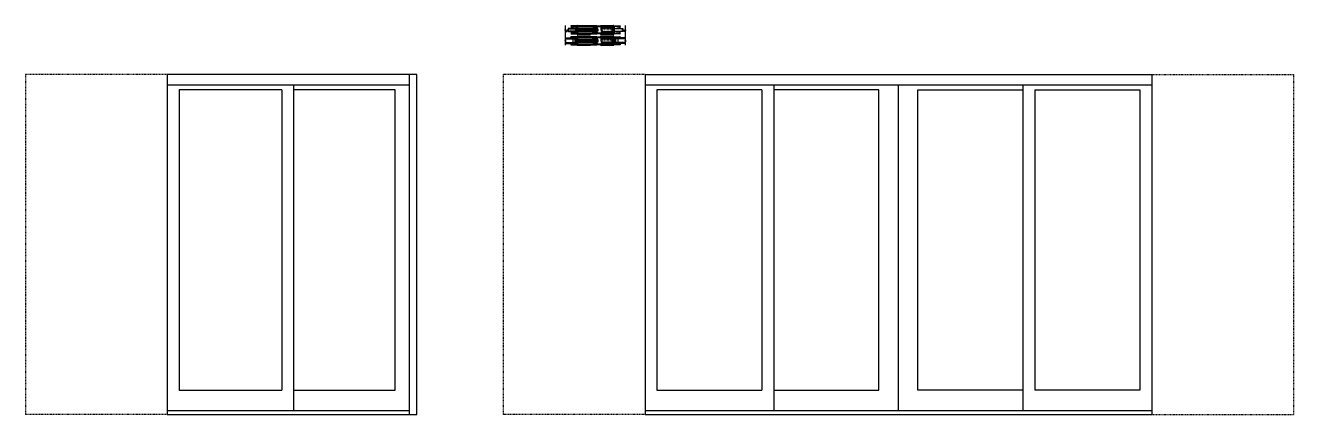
# Model space of a CAD drawing. Extents: x -91 to 134, y -79 to 25.
# Drawn here: x -90.5 to 133.6, y -79.4 to -10.7 of the extents above; entities that cross this region are included whole.
import ezdxf

# ---------------------------------------------------------------- set-up
doc = ezdxf.new("R2010")
doc.units = 0
doc.header["$LTSCALE"] = 0.25
doc.header["$MEASUREMENT"] = 0
doc.linetypes.add('HIDDEN', pattern=[0.375, 0.25, -0.125])
doc.layers.get('0').update_dxf_attribs({"linetype": 'CONTINUOUS'})
for name, color, linetype in [('GLASS-VINYL', 7, 'CONTINUOUS'), ('SEAL', 7, 'CONTINUOUS'), ('TEXT', 7, 'CONTINUOUS'), ('VENT', 5, 'CONTINUOUS')]:
    doc.layers.add(name, color=color, linetype=linetype)
doc.styles.get("Standard").update_dxf_attribs({"font": 'simplex.shx'})

# ---------------------------------------------------------------- blocks, each defined once
blk = doc.blocks.new('3766 SCREEN ADAPTER')
blk.add_line((0.25, 1.84), (0.25, 1.54))
blk.add_lwpolyline([(0.21, 1.53), (0.18, 1.5), (0.18, 1.53), (0.09, 1.53, 0.414214), (0.08, 1.52), (0.08, 1.37, 0.414214), (0.11, 1.34), (0.22, 1.34, -0.414214), (0.25, 1.31), (0.25, 0.87, 0.414214), (0.28, 0.84), (0.55, 0.84, -0.414214), (0.56, 0.83), (0.56, 0.73), (0.59, 0.73), (0.59, 0.72), (0.56, 0.66), (0.56, 0.63), (0.59, 0.63), (0.59, 0.62), (0.56, 0.56), (0.56, 0.53), (0.59, 0.53), (0.59, 0.52), (0.56, 0.46), (0.56, 0.43), (0.59, 0.43), (0.59, 0.42), (0.52, 0.29, -1), (0.48, 0.31), (0.5, 0.34, 0.131652), (0.5, 0.35), (0.5, 0.75, 0.414214), (0.47, 0.78), (0.28, 0.78, 0.414214), (0.25, 0.75), (0.25, 0), (0.19, 0), (0.19, 1.27, 0.414214), (0.18, 1.28), (-0.18, 1.28, 0.414214), (-0.19, 1.27), (-0.19, 0), (-0.25, 0), (-0.25, 0.75, 0.414214), (-0.28, 0.78), (-0.47, 0.78, 0.414214), (-0.5, 0.75), (-0.5, 0.35, 0.131652), (-0.5, 0.34), (-0.48, 0.31, -1), (-0.52, 0.29), (-0.59, 0.42), (-0.59, 0.43), (-0.57, 0.43), (-0.57, 0.46), (-0.59, 0.52), (-0.59, 0.53), (-0.57, 0.53), (-0.57, 0.56), (-0.59, 0.62), (-0.59, 0.63), (-0.57, 0.63), (-0.57, 0.66), (-0.59, 0.72), (-0.59, 0.73), (-0.57, 0.73), (-0.57, 0.83, -0.414214), (-0.56, 0.84), (-0.28, 0.84, 0.414214), (-0.25, 0.87), (-0.25, 1.31, -0.414214), (-0.22, 1.34), (-0.01, 1.34, 0.414214), (0.02, 1.37), (0.02, 1.56, -0.414214), (0.05, 1.59), (0.21, 1.59, -0.414214), (0.25, 1.55), (0.25, 1.54, -0.414214), (0.21, 1.5)], format="xyb", close=True)
blk.add_circle((0.14, 1.45), 0.0563)
blk = doc.blocks.new('3706_Lock_Stile_Archetype_Male_Yoke_wPulls')
for p, q in [((1.14175, 0.713), (1.14175, 0.773)), ((3.51675, 0.713), (1.14175, 0.713)), ((1.17175, 0.803), (3.48675, 0.803)), ((1.29175, -0.062), (1.29175, 0.683)), ((3.36675, -0.062), (3.36675, 0.683)), ((3.51675, 0.773), (3.51675, 0.713)), ((1.26175, -0.713), (1.14175, -0.713)), ((1.14175, -0.773), (1.14175, -0.713)), ((1.17175, -0.803), (3.48675, -0.803)), ((1.35425, -0.4005), (3.30425, -0.4005)), ((3.11675, -0.312), (1.54175, -0.312)), ((3.39675, -0.713), (3.51675, -0.713)), ((3.51675, -0.773), (3.51675, -0.713))]:
    blk.add_line(p, q)
at = {"linetype": 'HIDDEN'}
for p, q in [((1.29175, 0.062), (1.29175, -0.683)), ((1.35425, 0.4005), (3.30425, 0.4005)), ((1.41675, 0.553), (1.41675, 0.463)), ((1.41675, -0.062), (1.41675, 0.463)), ((1.41675, -0.553), (1.41675, 0.062)), ((1.54175, 0.678), (3.11675, 0.678)), ((3.11675, 0.312), (1.54175, 0.312)), ((1.54175, 0.187), (3.11675, 0.187)), ((3.24175, 0.553), (3.24175, 0.463)), ((3.24175, -0.062), (3.24175, 0.463)), ((3.24175, -0.553), (3.24175, 0.062)), ((3.36675, 0.062), (3.36675, -0.683)), ((1.41675, -0.463), (1.41675, -0.463)), ((1.54175, -0.187), (3.11675, -0.187)), ((1.54175, -0.678), (3.11675, -0.678)), ((3.24175, -0.463), (3.24175, -0.463))]:
    blk.add_line(p, q, dxfattribs=at)
at = {"linetype": 'HIDDEN', "ltscale": 0.5}
for p, q in [((2.07925, 0.372), (2.07925, 0.502)), ((2.10925, 0.532), (2.54925, 0.532)), ((2.57925, 0.372), (2.57925, 0.502))]:
    blk.add_line(p, q, dxfattribs=at)
at = {"ltscale": 0.5}
for p, q in [((2.07925, -0.618), (2.07925, -0.458)), ((2.10925, -0.428), (2.54925, -0.428)), ((2.57925, -0.618), (2.57925, -0.458))]:
    blk.add_line(p, q, dxfattribs=at)
for points in [[(4.59375, 0.596, -0.414213562), (4.56275, 0.565), (4.49375, 0.565), (4.49375, 0.597), (4.47375, 0.597), (4.41375, 0.565), (4.39375, 0.565), (4.39375, 0.597), (4.37375, 0.597), (4.31375, 0.565), (4.29375, 0.565), (4.29375, 0.597), (4.27375, 0.597), (4.21375, 0.565), (4.19375, 0.565), (4.19375, 0.597), (4.17375, 0.597), (4.11375, 0.565), (4.09375, 0.565), (4.09375, 0.588), (3.76075, 0.588, 0.414213562), (3.75075, 0.578), (3.75075, 0.556, -1), (3.68875, 0.556), (3.68875, 0.578, 0.414213562), (3.67875, 0.588), (3.58875, 0.588, 0.414213562), (3.57875, 0.578), (3.57875, -0.578, 0.414213562), (3.58875, -0.588), (3.67875, -0.588, 0.414213562), (3.68875, -0.578), (3.68875, -0.556, -1), (3.75075, -0.556), (3.75075, -0.578, 0.414213562), (3.76075, -0.588), (4.09375, -0.588), (4.09375, -0.565), (4.11375, -0.565), (4.17375, -0.597), (4.19375, -0.597), (4.19375, -0.565), (4.21375, -0.565), (4.27375, -0.597), (4.29375, -0.597), (4.29375, -0.565), (4.31375, -0.565), (4.37375, -0.597), (4.39375, -0.597), (4.39375, -0.565), (4.41375, -0.565), (4.47375, -0.597), (4.49375, -0.597), (4.49375, -0.565), (4.56275, -0.565, -0.414213562), (4.59375, -0.596), (4.59375, -0.681), (4.61375, -0.681, -1), (4.61375, -0.713), (0.5935, -0.713, -0.414213562), (0.5625, -0.682), (0.5625, -0.499, 0.414213562), (0.5315, -0.468), (0.156, -0.468, -1.000006533), (0.156, -0.406), (0.28175, -0.406, 0.414213562), (0.31275, -0.375), (0.31275, 0.375, 0.414213562), (0.28175, 0.406), (0.156, 0.406, -1.000006533), (0.156, 0.468), (0.5315, 0.468, 0.414213562), (0.5625, 0.499), (0.5625, 0.682, -0.414213562), (0.5935, 0.713), (4.61375, 0.713, -1), (4.61375, 0.681), (4.59375, 0.681)], [(0.6565, -0.437, 0.414213562), (0.6255, -0.406), (0.40575, -0.406, -0.414213562), (0.37475, -0.375), (0.37475, 0.375, -0.414213562), (0.40575, 0.406), (0.6255, 0.406, 0.414213562), (0.6565, 0.437), (0.6565, 0.542, -0.414213562), (0.7025, 0.588), (3.43875, 0.588, -0.414213562), (3.48475, 0.542), (3.48475, -0.542, -0.414213562), (3.43875, -0.588), (0.7025, -0.588, -0.414213562), (0.6565, -0.542)]]:
    blk.add_lwpolyline(points, format="xyb", close=True)
for centre, radius, start, end in [((1.17175, 0.773), 0.03, 90, 180), ((1.26175, 0.683), 0.03, 0, 90), ((1.35425, 0.463), 0.0625, 180, 270), ((1.35425, 0.463), 0.0625, 270, 0), ((3.30425, 0.463), 0.0625, 180, 270), ((3.30425, 0.463), 0.0625, 270, 0), ((3.39675, 0.683), 0.03, 90, 180), ((3.48675, 0.773), 0.03, 0, 90), ((1.17175, -0.773), 0.03, 180, 270), ((1.26175, -0.683), 0.03, 270, 0), ((1.26175, -0.683), 0.03, 270, 0), ((1.54175, -0.062), 0.25, 180, 270), ((1.35425, -0.463), 0.0625, 90, 180), ((1.35425, -0.463), 0.0625, 0, 90), ((3.11675, -0.062), 0.25, 270, 0), ((3.30425, -0.463), 0.0625, 90, 180), ((3.30425, -0.463), 0.0625, 0, 90), ((3.39675, -0.683), 0.03, 180, 270), ((3.48675, -0.773), 0.03, 270, 0)]:
    blk.add_arc(centre, radius, start, end)
at = {"linetype": 'HIDDEN'}
for centre, radius, start, end in [((1.54175, 0.062), 0.25, 90, 180), ((1.54175, 0.553), 0.125, 90, 180), ((1.54175, 0.062), 0.125, 90, 180), ((3.11675, 0.553), 0.125, 0, 90), ((3.11675, 0.062), 0.25, 0, 90), ((3.11675, 0.062), 0.125, 0, 90), ((1.54175, -0.062), 0.125, 180, 270), ((1.54175, -0.553), 0.125, 180, 270), ((3.11675, -0.062), 0.125, 270, 0), ((3.11675, -0.553), 0.125, 270, 0)]:
    blk.add_arc(centre, radius, start, end, dxfattribs=at)
at = {"linetype": 'HIDDEN', "ltscale": 0.5}
for centre, radius, start, end in [((2.01925, 0.372), 0.06, 270, 360), ((2.10925, 0.502), 0.03, 90, 180), ((2.54925, 0.502), 0.03, 360, 90), ((2.63925, 0.372), 0.06, 180, 270)]:
    blk.add_arc(centre, radius, start, end, dxfattribs=at)
at = {"ltscale": 0.5}
for centre, radius, start, end in [((2.01925, -0.618), 0.06, 270, 360), ((2.10925, -0.458), 0.03, 90, 180), ((2.54925, -0.458), 0.03, 360, 90), ((2.63925, -0.618), 0.06, 180, 270)]:
    blk.add_arc(centre, radius, start, end, dxfattribs=at)
blk = doc.blocks.new('Yoke Strike Plate')
for points in [[(-0.094, -0.375), (-0.094, 0.375), (0, 0.375), (0, -0.375)], [(0.062, -0.375), (0.062, 0.375), (0.156, 0.375), (0.156, -0.375)]]:
    blk.add_lwpolyline(points, close=True)
blk = doc.blocks.new('*U106')
for centre, radius, start, end in [((-0.3, 1.14), 1.11, 287.4409, 295.9325), ((-0.19, 1.19), 1.16, 280.9256, 288.7507), ((-0.03, 1.12), 1.1, 273.1709, 281.1969), ((-0.03, -1.12), 1.1, 78.8031, 86.8291), ((-0.19, -1.19), 1.16, 71.2493, 79.0744), ((-0.3, -1.14), 1.11, 64.0675, 72.5591)]:
    blk.add_arc(centre, radius, start, end)
at = {"layer": 'SEAL'}
blk.add_lwpolyline([(0, -0.14), (0, 0.14), (0.03, 0.14), (0.03, -0.14)], close=True, dxfattribs=at)
at = {"layer": 'SEAL', "const_width": 0.015}
blk.add_lwpolyline([(0.03, 0, 0.219791), (0.2, 0.03)], format="xyb", dxfattribs=at)
at = {"flags": 9}
for tag, p in [('FLEETWOOD_PART_#', (0, -0.25)), ('MANUFACTURER_PART_#', (0, -0.2))]:
    blk.add_attdef(tag, p, '', height=0.0312, dxfattribs=at)
blk = doc.blocks.new('Archetype_Latch_for_3707')
for p, q in [((-3.21, 0.08), (-3.19, 0.09)), ((-3.21, -0.08), (-3.21, 0.08)), ((-3.19, 0.09), (-1.68, 0.09)), ((-3.11, -0.57), (-3.11, 0.57)), ((-3.11, 0.57), (-3.02, 0.57)), ((-3.02, 0.57), (-3.02, -0.57)), ((-2.95, 0.71), (-2.95, 0.77)), ((-0.58, 0.71), (-2.95, 0.71)), ((-2.92, 0.8), (-0.61, 0.8)), ((-2.92, 0.25), (-2.92, 0.35)), ((-2.92, 0.35), (-0.33, 0.35)), ((-0.33, 0.25), (-2.92, 0.25)), ((0.7, 0.22), (-2.32, 0.22)), ((-2.32, 0.22), (-2.32, 0.07)), ((0.7, 0.15), (-2.32, 0.15)), ((0.7, 0.07), (-2.32, 0.07)), ((-1.77, -0.08), (-1.77, 0.07)), ((0.7, 0), (-1.77, 0)), ((-0.33, 0.09), (-1.68, 0.09)), ((-1.68, 0.09), (-1.68, -0.09)), ((-1.19, 0.23), (-1.09, 0.23)), ((-1.19, -0.15), (-1.19, 0.23)), ((-1.09, -0.15), (-1.09, 0.23)), ((-0.76, -0.23), (-0.76, 0.22)), ((-0.58, 0.77), (-0.58, 0.71)), ((-0.33, 0.09), (-0.21, 0.19)), ((-0.33, 0.09), (-0.33, -0.09)), ((-0.3, -0.22), (-0.3, 0.22)), ((-0.26, 0.03), (-0.26, -0.03)), ((-0.21, 0.03), (-0.26, 0.03)), ((-0.21, 0.19), (-0.21, 0.03)), ((-0.19, 0.22), (-0.19, -0.22)), ((0.45, -0.23), (0.45, 0.22)), ((0.7, 0.22), (0.7, -0.23)), ((-3.19, -0.09), (-3.21, -0.08)), ((-1.68, -0.09), (-3.19, -0.09)), ((-3.02, -0.57), (-3.11, -0.57)), ((-0.58, -0.71), (-2.95, -0.71)), ((-2.95, -0.71), (-2.95, -0.77)), ((-2.92, -0.36), (-2.92, -0.25)), ((-2.92, -0.25), (-0.33, -0.25)), ((-0.33, -0.36), (-2.92, -0.36)), ((-2.92, -0.8), (-0.61, -0.8)), ((0.7, -0.08), (-2.32, -0.08)), ((-2.32, -0.08), (-2.32, -0.23)), ((0.7, -0.15), (-2.32, -0.15)), ((0.7, -0.23), (-2.32, -0.23)), ((-0.33, -0.09), (-1.68, -0.09)), ((-0.33, -0.36), (-0.98, -0.36)), ((-0.58, -0.77), (-0.58, -0.71)), ((-0.33, -0.09), (-0.21, -0.19)), ((-0.21, -0.03), (-0.26, -0.03)), ((-0.21, -0.19), (-0.21, -0.03))]:
    blk.add_line(p, q)
at = {"ltscale": 0.5}
for p, q in [((-3.02, 0.09), (-3.11, 0.09)), ((-3.11, 0.09), (-3.09, 0.08)), ((-3.03, 0.08), (-3.09, 0.08)), ((-3.02, 0.09), (-3.03, 0.08)), ((-0.19, 0.21), (-0.29, 0.12)), ((-3.09, -0.08), (-3.11, -0.1)), ((-3.02, -0.1), (-3.11, -0.1)), ((-3.09, -0.08), (-3.03, -0.08)), ((-3.03, -0.08), (-3.02, -0.1)), ((-0.29, -0.13), (-0.19, -0.21))]:
    blk.add_line(p, q, dxfattribs=at)
at = {"ltscale": 0.3}
blk.add_line((-2.96, 0), (-3.17, 0), dxfattribs=at)
for centre, radius, start, end in [((-2.92, 0.77), 0.03, 90, 180), ((-0.61, 0.77), 0.03, 0, 90), ((-0.33, 0.22), 0.135, 0, 90), ((-0.33, 0.22), 0.03, 360, 90), ((-2.92, -0.77), 0.03, 180, 270), ((-0.98, -0.15), 0.21, 180, 210), ((-0.98, -0.15), 0.105, 180, 270), ((-0.61, -0.77), 0.03, 270, 360), ((-0.33, -0.22), 0.03, 270, 360), ((-0.33, -0.22), 0.135, 270, 0)]:
    blk.add_arc(centre, radius, start, end)
blk = doc.blocks.new('3707_Lock_Stile_Archetype_Female_Yoke_wLatch')
for points in [[(-4.03, 0.68), (-4.03, 0.6, 0.414214), (-4, 0.56), (-3.93, 0.56), (-3.93, 0.6), (-3.91, 0.6), (-3.85, 0.56), (-3.83, 0.56), (-3.83, 0.6), (-3.81, 0.6), (-3.75, 0.56), (-3.73, 0.56), (-3.73, 0.6), (-3.71, 0.6), (-3.65, 0.56), (-3.63, 0.56), (-3.63, 0.6), (-3.61, 0.6), (-3.55, 0.56), (-3.53, 0.56), (-3.53, 0.59), (-3.2, 0.59, -0.414214), (-3.19, 0.58), (-3.19, 0.56, 1), (-3.13, 0.56), (-3.13, 0.58, -0.414214), (-3.12, 0.59), (-3.03, 0.59, -0.414214), (-3.02, 0.58), (-3.02, -0.58, -0.414214), (-3.03, -0.59), (-3.12, -0.59, -0.414214), (-3.13, -0.58), (-3.13, -0.56, 1), (-3.19, -0.56), (-3.19, -0.58, -0.414214), (-3.2, -0.59), (-3.53, -0.59), (-3.53, -0.56), (-3.55, -0.56), (-3.61, -0.6), (-3.63, -0.6), (-3.63, -0.56), (-3.65, -0.56), (-3.71, -0.6), (-3.73, -0.6), (-3.73, -0.56), (-3.75, -0.56), (-3.81, -0.6), (-3.83, -0.6), (-3.83, -0.56), (-3.85, -0.56), (-3.91, -0.6), (-3.93, -0.6), (-3.93, -0.56), (-4, -0.56, 0.414214), (-4.03, -0.6), (-4.03, -0.68), (-4.05, -0.68, 1), (-4.05, -0.71), (-0.01, -0.71, 0.414214), (0, -0.7), (0, -0.69, -0.414214), (0.01, -0.68), (0.05, -0.68, -0.414214), (0.06, -0.69), (0.06, -0.7, 0.414214), (0.07, -0.71), (0.47, -0.71, 0.414214), (0.5, -0.68), (0.5, -0.59, 0.414214), (0.47, -0.56), (0.4, -0.56, 1.000009), (0.4, -0.6), (0.41, -0.6, -1), (0.41, -0.65), (0.15, -0.65, -1), (0.15, -0.6), (0.17, -0.6, 1.000009), (0.17, -0.56), (0.03, -0.56, -0.414214), (0, -0.53), (0, 0.53, -0.414214), (0.03, 0.56), (0.17, 0.56, 1.000009), (0.17, 0.6), (0.15, 0.6, -1), (0.15, 0.65), (0.41, 0.65, -1), (0.41, 0.6), (0.4, 0.6, 1.000009), (0.4, 0.56), (0.47, 0.56, 0.414214), (0.5, 0.59), (0.5, 0.68, 0.414214), (0.47, 0.71), (0.07, 0.71, 0.414214), (0.06, 0.7), (0.06, 0.69, -0.414214), (0.05, 0.68), (0.01, 0.68, -0.414214), (0, 0.69), (0, 0.7, 0.414214), (-0.01, 0.71), (-4.05, 0.71, 1), (-4.05, 0.68)], [(-2.92, 0.54), (-2.92, -0.54, 0.414214), (-2.88, -0.59), (-0.14, -0.59, 0.414214), (-0.09, -0.54), (-0.09, 0.54, 0.414214), (-0.14, 0.59), (-2.88, 0.59, 0.414214)]]:
    blk.add_lwpolyline(points, format="xyb", close=True)
blk.add_blockref('Archetype_Latch_for_3707', (0, 0))
at = {"layer": 'SEAL', "xscale": -1, "rotation": 90}
blk.add_blockref('*U106', (0.29, 0.65), dxfattribs=at)
at = {"layer": 'SEAL', "rotation": 90.00000000000001}
blk.add_blockref('*U106', (0.29, -0.65), dxfattribs=at)
blk = doc.blocks.new('Meeting_Stiles_3706_3707')
for name, p in [('3707_Lock_Stile_Archetype_Female_Yoke_wLatch', (-0.28, 0)), ('3706_Lock_Stile_Archetype_Male_Yoke_wPulls', (-0.28, 0)), ('Yoke Strike Plate', (0.03, 0))]:
    blk.add_blockref(name, p)

msp = doc.modelspace()

# ---------------------------------------------------------------- linework, layer by layer
at = {"color": 1, "linetype": 'HIDDEN'}
for p, q in [((-65.45, -19.33), (-90.54, -19.33)), ((-90.54, -19.33), (-90.54, -79.4)), ((18.97, -19.33), (-6.12, -19.33)), ((-6.12, -19.33), (-6.12, -79.4)), ((108.51, -19.33), (133.59, -19.33)), ((133.59, -19.33), (133.59, -79.4)), ((-65.45, -79.4), (-90.54, -79.4)), ((18.97, -79.4), (-6.12, -79.4)), ((108.51, -79.4), (133.59, -79.4))]:
    msp.add_line(p, q, dxfattribs=at)
at = {"color": 1}
for p, q in [((-21.33, -19.33), (-65.45, -19.33)), ((-65.45, -19.33), (-65.45, -79.4)), ((-22.67, -79.4), (-22.67, -19.33)), ((-21.33, -79.4), (-21.33, -19.33)), ((18.97, -19.33), (108.51, -19.33)), ((18.97, -19.33), (18.97, -79.4)), ((108.51, -19.33), (108.51, -79.4)), ((-22.67, -21.25), (-65.45, -21.25)), ((108.51, -21.25), (18.97, -21.25)), ((-65.45, -78.69), (-22.67, -78.69)), ((-65.45, -79.4), (-21.33, -79.4)), ((18.97, -78.69), (108.51, -78.69)), ((18.97, -79.4), (108.51, -79.4))]:
    msp.add_line(p, q, dxfattribs=at)
at = {"color": 5}
for p, q in [((-45.24, -22.09), (-63.33, -22.09)), ((-63.33, -22.09), (-63.33, -75.08)), ((-45.24, -22.09), (-45.24, -75.08)), ((-43.13, -21.25), (-43.13, -78.69)), ((-25.17, -22.09), (-43.13, -22.09)), ((-25.17, -75.08), (-25.17, -22.09)), ((39.63, -22.09), (21.08, -22.09)), ((21.08, -22.09), (21.08, -75.08)), ((39.63, -22.09), (39.63, -75.08)), ((41.75, -21.25), (41.75, -78.69)), ((60.3, -22.09), (41.75, -22.09)), ((60.3, -75.08), (60.3, -22.09)), ((67.17, -75.08), (67.17, -22.09)), ((67.17, -22.09), (85.73, -22.09)), ((85.73, -21.25), (85.73, -78.69)), ((87.84, -22.09), (106.39, -22.09)), ((87.84, -22.09), (87.84, -75.08)), ((106.39, -22.09), (106.39, -75.08)), ((-63.33, -75.08), (-45.24, -75.08)), ((-43.13, -75.08), (-25.17, -75.08)), ((21.08, -75.08), (39.63, -75.08)), ((41.75, -75.08), (60.3, -75.08)), ((85.73, -75.08), (67.17, -75.08)), ((106.39, -75.08), (87.84, -75.08))]:
    msp.add_line(p, q, dxfattribs=at)
at = {"color": 7}
for points in [[(4.91, -12.44), (4.91, -11.64), (5.03, -11.56), (4.82, -11.47), (4.91, -11.39), (4.91, -10.69)], [(15.52, -12.44), (15.52, -11.64), (15.64, -11.56), (15.43, -11.47), (15.52, -11.39), (15.52, -10.69)], [(4.91, -14.2), (4.91, -13.53), (5.03, -13.44), (4.82, -13.35), (4.91, -13.28), (4.91, -12.44)], [(15.52, -14.2), (15.52, -13.53), (15.64, -13.44), (15.43, -13.35), (15.52, -13.28), (15.52, -12.44)]]:
    msp.add_lwpolyline(points, dxfattribs=at)
at = {"layer": 'GLASS-VINYL', "color": 7}
for p, q in [((4.91, -12.9), (6.59, -12.9)), ((4.91, -13.08), (6.59, -13.08)), ((6.22, -13.08), (6.22, -13.71)), ((6.59, -12.9), (6.59, -13.9)), ((6.66, -13.99), (6.66, -12.81)), ((13.78, -12.8), (13.78, -13.99)), ((13.84, -13.9), (13.84, -12.9)), ((15.52, -12.9), (13.84, -12.9)), ((15.52, -13.08), (13.84, -13.08)), ((14.22, -13.71), (14.22, -13.08)), ((4.91, -13.71), (6.59, -13.71)), ((4.91, -13.9), (6.59, -13.9)), ((15.52, -13.71), (13.84, -13.71)), ((15.52, -13.9), (13.84, -13.9))]:
    msp.add_line(p, q, dxfattribs=at)
for centre, start, end in [((5.95, -12.87), 107.3542, 189.2403), ((14.49, -12.87), 350.7597, 72.6458), ((5.95, -13.92), 170.7597, 252.6458), ((14.49, -13.92), 287.3542, 9.2403)]:
    msp.add_arc(centre, 0.153, start, end, dxfattribs=at)
at = {"layer": 'TEXT', "color": 5}
msp.add_line((63.74, -78.69), (63.74, -21.25), dxfattribs=at)

# ---------------------------------------------------------------- block references
at = {"layer": 'VENT', "xscale": -1, "rotation": 90}
msp.add_blockref('3766 SCREEN ADAPTER', (6.75, -11.49), dxfattribs=at)
at = {"layer": 'VENT'}
for p in [(10.22, -11.49), (10.22, -13.4)]:
    msp.add_blockref('Meeting_Stiles_3706_3707', p, dxfattribs=at)
at = {"layer": 'VENT', "rotation": 270}
msp.add_blockref('3766 SCREEN ADAPTER', (13.69, -11.49), dxfattribs=at)

doc.saveas('drawing.dxf')
